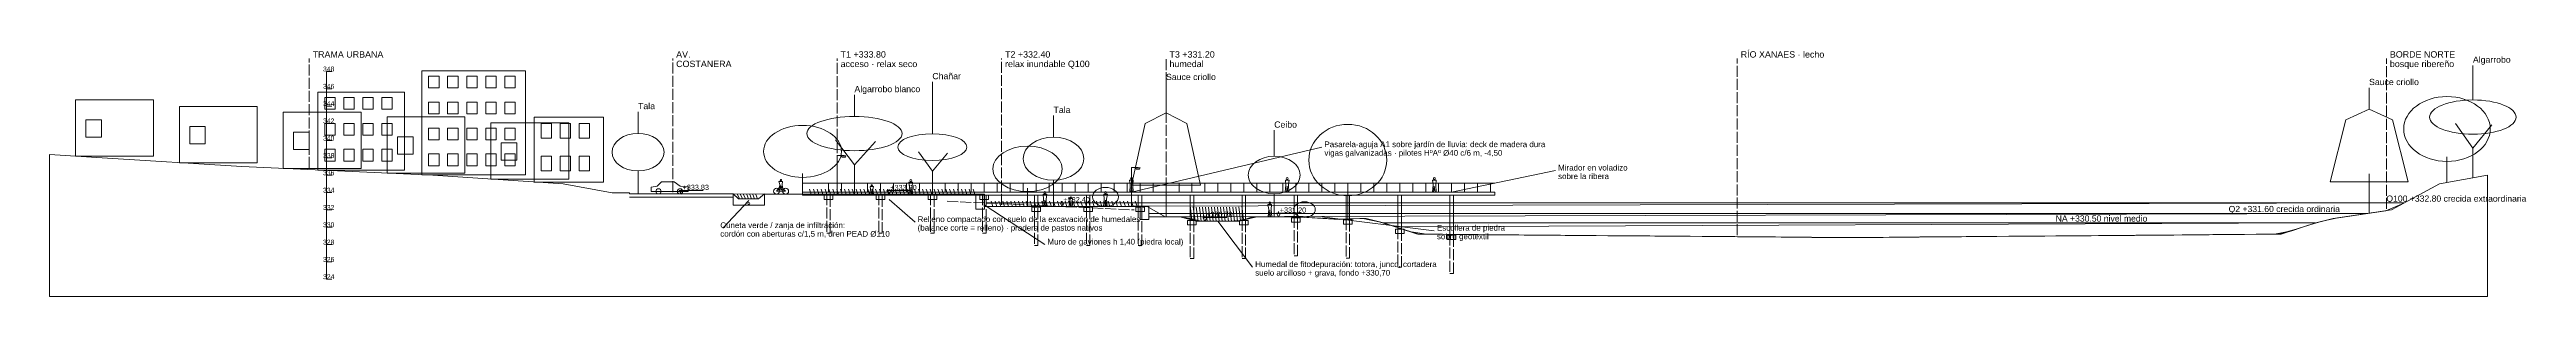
# Model space of a CAD drawing. Header units: metres. Extents: x -1097 to 1588, y -673 to 884.
# Drawn here: x 480 to 766.2, y -463 to -434.5 of the extents above; entities that cross this region are included whole.
import ezdxf

# ---------------------------------------------------------------- set-up
doc = ezdxf.new("R2010")
doc.units = ezdxf.units.M
doc.linetypes.add('DASHED', pattern=[1.524, 1.27, -0.254])
for name, color, linetype, lineweight, plot in [('CORTE-AGUA', 5, 'Continuous', 0, False), ('CORTE-ESTRUCTURA', 30, 'Continuous', 0, False), ('CORTE-TERRENO', 7, 'Continuous', 0, False), ('CORTE-TERRENO_EXIST', 9, 'Continuous', 0, False), ('CORTE-TEXTO', 7, 'Continuous', 0, False), ('CORTE-VEGETACION', 3, 'Continuous', 0, False), ('COTAS', 7, 'Continuous', 0, False), ('SUDS-CUNETA_VERDE', 3, 'Continuous', 0, False), ('SUDS-PASARELA', 30, 'Continuous', 0, False), ('TERRAZAS-GAVIONES', 8, 'Continuous', 0, False), ('VISTA-EDIFICIOS', 8, 'Continuous', 0, False), ('VISTA-FIGURAS', 8, 'Continuous', 0, False), ('VISTA-FONDO', 9, 'Continuous', 0, False)]:
    doc.layers.add(name, color=color, linetype=linetype, lineweight=lineweight, plot=plot)
doc.styles.add('ARIAL', font='arial.ttf')

msp = doc.modelspace()

# ---------------------------------------------------------------- linework, layer by layer
at = {"layer": 'CORTE-AGUA'}
for points in [[(588.17, -452.2), (752, -452.24), (749.93, -453.1), (747.85, -453.41), (745.78, -453.71), (743.71, -454.04), (741.63, -454.57), (739.56, -455.24), (737.49, -455.8), (735.41, -455.82), (733.34, -455.84), (731.26, -455.85), (729.19, -455.87), (727.12, -455.89), (725.04, -455.9), (722.97, -455.92), (720.89, -455.94), (718.82, -455.95), (716.75, -455.97), (714.67, -455.99), (712.6, -456), (710.53, -456.02), (708.45, -456.04), (706.38, -456.05), (704.3, -456.07), (702.23, -456.09), (700.16, -456.1), (698.08, -456.12), (696.01, -456.14), (693.93, -456.15), (691.86, -456.17), (689.79, -456.19), (687.71, -456.2), (685.64, -456.18), (683.56, -456.16), (681.49, -456.15), (679.42, -456.13), (677.34, -456.11), (675.27, -456.1), (673.2, -456.08), (671.12, -456.06), (669.05, -456.05), (666.97, -456.03), (664.9, -456.01), (662.83, -456), (660.75, -455.98), (658.68, -455.97), (656.6, -455.95), (654.53, -455.93), (652.46, -455.92), (650.38, -455.9), (648.31, -455.88), (646.24, -455.87), (644.16, -455.85), (642.09, -455.83), (640.01, -455.82), (637.94, -455.75), (635.87, -455.07), (633.79, -454.42), (631.72, -454), (629.64, -454.07), (627.57, -454.01), (625.5, -453.89), (623.42, -453.8), (621.35, -453.8), (619.27, -453.8), (617.2, -454.3), (615.13, -454.3), (613.05, -454.3), (610.98, -453.8), (608.91, -453.8), (606.83, -452.6), (604.76, -452.6), (602.68, -452.6), (600.61, -452.6), (598.54, -452.6), (596.46, -452.6), (594.39, -452.6), (592.31, -452.6), (590.24, -452.6), (752, -452.2), (588.17, -452.2)], [(607.02, -453.4), (747.77, -453.42), (745.99, -453.68), (744.21, -453.95), (742.43, -454.35), (740.65, -454.89), (738.87, -455.47), (737.08, -455.81), (735.3, -455.82), (733.52, -455.83), (731.74, -455.85), (729.96, -455.86), (728.18, -455.88), (726.39, -455.89), (724.61, -455.91), (722.83, -455.92), (721.05, -455.93), (719.27, -455.95), (717.49, -455.96), (715.7, -455.98), (713.92, -455.99), (712.14, -456.01), (710.36, -456.02), (708.58, -456.03), (706.79, -456.05), (705.01, -456.06), (703.23, -456.08), (701.45, -456.09), (699.67, -456.11), (697.89, -456.12), (696.1, -456.13), (694.32, -456.15), (692.54, -456.16), (690.76, -456.18), (688.98, -456.19), (687.2, -456.19), (685.41, -456.18), (683.63, -456.17), (681.85, -456.15), (680.07, -456.14), (678.29, -456.12), (676.5, -456.11), (674.72, -456.09), (672.94, -456.08), (671.16, -456.07), (669.38, -456.05), (667.6, -456.04), (665.81, -456.02), (664.03, -456.01), (662.25, -455.99), (660.47, -455.98), (658.69, -455.97), (656.91, -455.95), (655.12, -455.94), (653.34, -455.92), (651.56, -455.91), (649.78, -455.89), (648, -455.88), (646.22, -455.87), (644.43, -455.85), (642.65, -455.84), (640.87, -455.82), (639.09, -455.81), (637.31, -455.54), (635.52, -454.96), (633.74, -454.41), (631.96, -454), (630.18, -454.05), (628.4, -454.06), (626.62, -453.96), (624.83, -453.85), (623.05, -453.8), (621.27, -453.8), (619.49, -453.8), (617.71, -454.23), (615.93, -454.3), (614.14, -454.3), (612.36, -454.25), (610.58, -453.8), (608.8, -453.8), (747.77, -453.4), (607.02, -453.4)], [(634.15, -454.5), (741.79, -454.52), (740.42, -454.96), (739.06, -455.41), (737.7, -455.8), (736.33, -455.81), (734.97, -455.82), (733.61, -455.83), (732.25, -455.84), (730.88, -455.86), (729.52, -455.87), (728.16, -455.88), (726.8, -455.89), (725.43, -455.9), (724.07, -455.91), (722.71, -455.92), (721.35, -455.93), (719.98, -455.94), (718.62, -455.95), (717.26, -455.97), (715.9, -455.98), (714.53, -455.99), (713.17, -456), (711.81, -456.01), (710.45, -456.02), (709.08, -456.03), (707.72, -456.04), (706.36, -456.05), (705, -456.06), (703.63, -456.07), (702.27, -456.09), (700.91, -456.1), (699.55, -456.11), (698.18, -456.12), (696.82, -456.13), (695.46, -456.14), (694.1, -456.15), (692.73, -456.16), (691.37, -456.17), (690.01, -456.18), (688.65, -456.19), (687.28, -456.19), (685.92, -456.18), (684.56, -456.17), (683.2, -456.16), (681.83, -456.15), (680.47, -456.14), (679.11, -456.13), (677.75, -456.12), (676.38, -456.11), (675.02, -456.1), (673.66, -456.09), (672.3, -456.07), (670.93, -456.06), (669.57, -456.05), (668.21, -456.04), (666.85, -456.03), (665.48, -456.02), (664.12, -456.01), (662.76, -456), (661.4, -455.99), (660.03, -455.98), (658.67, -455.97), (657.31, -455.95), (655.95, -455.94), (654.58, -455.93), (653.22, -455.92), (651.86, -455.91), (650.5, -455.9), (649.13, -455.89), (647.77, -455.88), (646.41, -455.87), (645.05, -455.86), (643.68, -455.84), (642.32, -455.83), (640.96, -455.82), (639.6, -455.81), (638.23, -455.8), (636.87, -455.4), (635.51, -454.96), (741.79, -454.5), (634.15, -454.5)]]:
    msp.add_lwpolyline(points, close=True, dxfattribs=at)
at = {"layer": 'CORTE-AGUA', "linetype": 'DASHED'}
for points in [[(588.17, -452.2), (752, -452.2)], [(607.02, -453.4), (747.77, -453.4)]]:
    msp.add_lwpolyline(points, dxfattribs=at)
at = {"layer": 'CORTE-AGUA'}
msp.add_lwpolyline([(634.15, -454.5), (741.79, -454.5)], dxfattribs=at)
at = {"layer": 'CORTE-ESTRUCTURA'}
for points in [[(483, -446.8), (483, -440.3), (492, -440.3), (492, -446.8)], [(484.2, -444.6), (486, -444.6), (486, -442.6), (484.2, -442.6)], [(495, -447.55), (495, -441.05), (504, -441.05), (504, -447.55)], [(496.2, -445.35), (498, -445.35), (498, -443.35), (496.2, -443.35)], [(507, -448.22), (507, -441.72), (516, -441.72), (516, -448.22)], [(519, -448.76), (519, -442.26), (528, -442.26), (528, -448.76)], [(531, -449.45), (531, -442.95), (540, -442.95), (540, -449.45)], [(508.2, -446.02), (510, -446.02), (510, -444.02), (508.2, -444.02)], [(520.2, -446.56), (522, -446.56), (522, -444.56), (520.2, -444.56)], [(532.2, -447.25), (534, -447.25), (534, -445.25), (532.2, -445.25)], [(569.5, -451.3), (570.5, -451.3), (570.5, -451.8), (569.5, -451.8)], [(575.5, -451.3), (576.5, -451.3), (576.5, -451.8), (575.5, -451.8)], [(581.5, -451.3), (582.5, -451.3), (582.5, -451.8), (581.5, -451.8)], [(587.5, -451.3), (588.5, -451.3), (588.5, -451.8), (587.5, -451.8)], [(593.8, -451.3), (594.2, -451.3), (594.2, -452.6), (593.8, -452.6)], [(599.8, -451.3), (600.2, -451.3), (600.2, -452.6), (599.8, -452.6)], [(605.8, -451.3), (606.2, -451.3), (606.2, -452.6), (605.8, -452.6)], [(611.8, -451.3), (612.2, -451.3), (612.2, -454.13), (611.8, -454.13)], [(617.8, -451.3), (618.2, -451.3), (618.2, -454.13), (617.8, -454.13)], [(623.8, -451.3), (624.2, -451.3), (624.2, -453.8), (623.8, -453.8)], [(629.8, -451.3), (630.2, -451.3), (630.2, -454.06), (629.8, -454.06)], [(635.8, -451.3), (636.2, -451.3), (636.2, -455.12), (635.8, -455.12)], [(641.8, -451.3), (642.2, -451.3), (642.2, -455.83), (641.8, -455.83)], [(593.5, -452.7), (594.5, -452.7), (594.5, -453.2), (593.5, -453.2)], [(599.5, -452.7), (600.5, -452.7), (600.5, -453.2), (599.5, -453.2)], [(605.5, -452.7), (606.5, -452.7), (606.5, -453.2), (605.5, -453.2)], [(611.5, -454.23), (612.5, -454.23), (612.5, -454.73), (611.5, -454.73)], [(617.5, -454.23), (618.5, -454.23), (618.5, -454.73), (617.5, -454.73)], [(623.5, -453.9), (624.5, -453.9), (624.5, -454.4), (623.5, -454.4)], [(629.5, -454.16), (630.5, -454.16), (630.5, -454.66), (629.5, -454.66)], [(635.5, -455.22), (636.5, -455.22), (636.5, -455.72), (635.5, -455.72)], [(641.5, -455.93), (642.5, -455.93), (642.5, -456.43), (641.5, -456.43)]]:
    msp.add_lwpolyline(points, close=True, dxfattribs=at)
msp.add_lwpolyline([(547, -451.51), (559, -451.51)], dxfattribs=at)
at = {"layer": 'CORTE-ESTRUCTURA', "linetype": 'DASHED'}
for points in [[(569.8, -451.2), (569.8, -455.7), (570.2, -455.7), (570.2, -451.2)], [(575.8, -451.2), (575.8, -455.7), (576.2, -455.7), (576.2, -451.2)], [(581.8, -451.2), (581.8, -455.7), (582.2, -455.7), (582.2, -451.2)], [(587.8, -451.2), (587.8, -455.7), (588.2, -455.7), (588.2, -451.2)], [(593.8, -452.6), (593.8, -457.1), (594.2, -457.1), (594.2, -452.6)], [(599.8, -452.6), (599.8, -457.1), (600.2, -457.1), (600.2, -452.6)], [(605.8, -452.6), (605.8, -457.1), (606.2, -457.1), (606.2, -452.6)], [(611.8, -454.13), (611.8, -458.63), (612.2, -458.63), (612.2, -454.13)], [(617.8, -454.13), (617.8, -458.63), (618.2, -458.63), (618.2, -454.13)], [(623.8, -453.8), (623.8, -458.3), (624.2, -458.3), (624.2, -453.8)], [(629.8, -454.06), (629.8, -458.56), (630.2, -458.56), (630.2, -454.06)], [(635.8, -455.12), (635.8, -459.62), (636.2, -459.62), (636.2, -455.12)], [(641.8, -455.83), (641.8, -460.33), (642.2, -460.33), (642.2, -455.83)]]:
    msp.add_lwpolyline(points, dxfattribs=at)
at = {"layer": 'CORTE-TERRENO'}
msp.add_lwpolyline([(480, -446.6), (486.09, -447), (502.21, -448), (524.28, -449), (539.34, -450), (545, -451.01), (547, -451.01), (547, -451.16), (559, -451.16), (562.6, -451.17), (567, -451.2), (588, -451.2), (588, -452.6), (607, -452.6), (607, -453.8), (611, -453.8), (612.5, -454.3), (617.5, -454.3), (619, -453.8), (624, -453.8), (629, -454.1), (631.39, -454), (632.11, -454), (634.11, -454.5), (638.11, -455.8), (687.98, -456.2), (737.85, -455.8), (741.85, -454.5), (743.85, -454), (750.59, -453), (756.14, -450), (761.69, -449), (761.69, -463), (480, -463)], close=True, dxfattribs=at)
msp.add_lwpolyline([(480, -446.6), (486.09, -447), (502.21, -448), (524.28, -449), (539.34, -450), (545, -451.01), (547, -451.01), (547, -451.16), (559, -451.16), (562.6, -451.17), (567, -451.2), (588, -451.2), (588, -452.6), (607, -452.6), (607, -453.8), (611, -453.8), (612.5, -454.3), (617.5, -454.3), (619, -453.8), (624, -453.8), (629, -454.1), (631.39, -454), (632.11, -454), (634.11, -454.5), (638.11, -455.8), (687.98, -456.2), (737.85, -455.8), (741.85, -454.5), (743.85, -454), (750.59, -453), (756.14, -450), (761.69, -449)], dxfattribs=at)
at = {"layer": 'CORTE-TERRENO_EXIST', "linetype": 'DASHED'}
msp.add_lwpolyline([(583.71, -452), (605.32, -453)], dxfattribs=at)
at = {"layer": 'CORTE-TEXTO', "linetype": 'DASHED'}
for points in [[(510, -448.15), (510, -435.5)], [(552, -450.96), (552, -435.5)], [(571, -451), (571, -435.5)], [(590, -452.4), (590, -435.5)], [(609, -453.6), (609, -435.5)], [(675, -455.9), (675, -435.5)], [(750, -452.89), (750, -435.5)]]:
    msp.add_lwpolyline(points, dxfattribs=at)
at = {"layer": 'CORTE-TEXTO'}
for points in [[(512, -437), (512.6, -437)], [(512, -461), (512, -437)], [(512, -439), (512.6, -439)], [(512, -441), (512.6, -441)], [(512, -443), (512.6, -443)], [(512, -445), (512.6, -445)], [(605, -450.95), (627, -445.75)], [(512, -447), (512.6, -447)], [(512, -449), (512.6, -449)], [(642, -450.95), (654, -448.45)], [(512, -451), (512.6, -451)], [(560.8, -451.9), (557.8, -455.1)], [(577, -451.8), (580, -454.4)], [(512, -453), (512.6, -453)], [(512, -455), (512.6, -455)], [(588, -452.4), (595, -457)], [(615, -454.3), (619, -459.6)], [(627, -453.8), (640, -455.4)], [(512, -457), (512.6, -457)], [(512, -459), (512.6, -459)], [(512, -461), (512.6, -461)]]:
    msp.add_lwpolyline(points, dxfattribs=at)
at = {"layer": 'CORTE-VEGETACION'}
for p, q in [((559.7, -451.71), (559.5, -451.21)), ((560.05, -451.71), (559.85, -451.21)), ((560.4, -451.71), (560.2, -451.21)), ((560.75, -451.71), (560.55, -451.21)), ((561.1, -451.71), (560.9, -451.21)), ((561.45, -451.71), (561.25, -451.21)), ((561.8, -451.71), (561.6, -451.21)), ((568, -451.2), (567.8, -450.6)), ((568.45, -451.2), (568.25, -450.6)), ((568.9, -451.2), (568.7, -450.6)), ((569.35, -451.2), (569.15, -450.6)), ((569.8, -451.2), (569.6, -450.6)), ((570.25, -451.2), (570.05, -450.6)), ((570.7, -451.2), (570.5, -450.6)), ((571.15, -451.2), (570.95, -450.6)), ((571.6, -451.2), (571.4, -450.6)), ((572.05, -451.2), (571.85, -450.6)), ((572.5, -451.2), (572.3, -450.6)), ((572.95, -451.2), (572.75, -450.6)), ((573.4, -451.2), (573.2, -450.6)), ((573.85, -451.2), (573.65, -450.6)), ((574.3, -451.2), (574.1, -450.6)), ((574.75, -451.2), (574.55, -450.6)), ((575.2, -451.2), (575, -450.6)), ((575.65, -451.2), (575.45, -450.6)), ((576.1, -451.2), (575.9, -450.6)), ((576.55, -451.2), (576.35, -450.6)), ((577, -451.2), (576.8, -450.6)), ((577.45, -451.2), (577.25, -450.6)), ((577.9, -451.2), (577.7, -450.6)), ((578.35, -451.2), (578.15, -450.6)), ((578.8, -451.2), (578.6, -450.6)), ((579.25, -451.2), (579.05, -450.6)), ((579.7, -451.2), (579.5, -450.6)), ((580.15, -451.2), (579.95, -450.6)), ((580.6, -451.2), (580.4, -450.6)), ((581.05, -451.2), (580.85, -450.6)), ((581.5, -451.2), (581.3, -450.6)), ((581.95, -451.2), (581.75, -450.6)), ((582.4, -451.2), (582.2, -450.6)), ((582.85, -451.2), (582.65, -450.6)), ((583.3, -451.2), (583.1, -450.6)), ((583.75, -451.2), (583.55, -450.6)), ((584.2, -451.2), (584, -450.6)), ((584.65, -451.2), (584.45, -450.6)), ((585.1, -451.2), (584.9, -450.6)), ((585.55, -451.2), (585.35, -450.6)), ((586, -451.2), (585.8, -450.6)), ((586.45, -451.2), (586.25, -450.6)), ((586.9, -451.2), (586.7, -450.6)), ((589, -452.6), (588.8, -452)), ((589.45, -452.6), (589.25, -452)), ((589.9, -452.6), (589.7, -452)), ((590.35, -452.6), (590.15, -452)), ((590.8, -452.6), (590.6, -452)), ((591.25, -452.6), (591.05, -452)), ((591.7, -452.6), (591.5, -452)), ((592.15, -452.6), (591.95, -452)), ((592.6, -452.6), (592.4, -452)), ((593.05, -452.6), (592.85, -452)), ((593.5, -452.6), (593.3, -452)), ((593.95, -452.6), (593.75, -452)), ((594.4, -452.6), (594.2, -452)), ((594.85, -452.6), (594.65, -452)), ((595.3, -452.6), (595.1, -452)), ((595.75, -452.6), (595.55, -452)), ((596.2, -452.6), (596, -452)), ((596.65, -452.6), (596.45, -452)), ((597.1, -452.6), (596.9, -452)), ((597.55, -452.6), (597.35, -452)), ((598, -452.6), (597.8, -452)), ((598.45, -452.6), (598.25, -452)), ((598.9, -452.6), (598.7, -452)), ((599.35, -452.6), (599.15, -452)), ((599.8, -452.6), (599.6, -452)), ((600.25, -452.6), (600.05, -452)), ((600.7, -452.6), (600.5, -452)), ((601.15, -452.6), (600.95, -452)), ((601.6, -452.6), (601.4, -452)), ((602.05, -452.6), (601.85, -452)), ((602.5, -452.6), (602.3, -452)), ((602.95, -452.6), (602.75, -452)), ((603.4, -452.6), (603.2, -452)), ((603.85, -452.6), (603.65, -452)), ((604.3, -452.6), (604.1, -452)), ((604.75, -452.6), (604.55, -452)), ((605.2, -452.6), (605, -452)), ((605.65, -452.6), (605.45, -452)), ((612, -454.13), (611.8, -452.51)), ((612.35, -454.25), (612.15, -452.63)), ((612.7, -454.3), (612.5, -452.68)), ((613.05, -454.3), (612.85, -452.68)), ((613.4, -454.3), (613.2, -452.68)), ((613.75, -454.3), (613.55, -452.68)), ((614.1, -454.3), (613.9, -452.68)), ((614.45, -454.3), (614.25, -452.68)), ((614.8, -454.3), (614.6, -452.68)), ((615.15, -454.3), (614.95, -452.68)), ((615.5, -454.3), (615.3, -452.68)), ((615.85, -454.3), (615.65, -452.68)), ((616.2, -454.3), (616, -452.68)), ((616.55, -454.3), (616.35, -452.68)), ((616.9, -454.3), (616.7, -452.68)), ((617.25, -454.3), (617.05, -452.68)), ((617.6, -454.27), (617.4, -452.65)), ((617.95, -454.15), (617.75, -452.53))]:
    msp.add_line(p, q, dxfattribs=at)
for points in [[(760, -440.3), (760, -436.3)], [(573, -442.2), (573, -439.7)], [(582, -444.2), (582, -438.2)], [(609, -441.8), (609, -438.3)], [(748, -441.38), (748, -438.88)], [(548, -444.16), (548, -441.66)], [(596, -444.6), (596, -442.1)], [(760, -445.88), (758, -443)], [(760, -445.88), (762.2, -443.18)], [(573, -447.78), (570.8, -444.9)], [(573, -447.78), (575.42, -445.08)], [(582, -448.54), (580.4, -446.3)], [(582, -448.54), (583.76, -446.44)], [(621.5, -446.8), (621.5, -443.8)], [(760, -449.3), (760, -445.88)], [(548, -451.16), (548, -448.5)], [(573, -451.2), (573, -447.78)], [(582, -451.2), (582, -448.54)], [(609, -453.8), (609, -449.24)], [(748, -453.38), (748, -448.82)], [(596, -452.6), (596, -449.56)], [(621.5, -453.8), (621.5, -451.14)]]:
    msp.add_lwpolyline(points, dxfattribs=at)
for points in [[(605, -450.15), (606.6, -443), (609, -441.8), (611.4, -443), (613, -450.15)], [(743.5, -449.74), (745.3, -442.58), (748, -441.38), (750.7, -442.58), (752.5, -449.74)]]:
    msp.add_lwpolyline(points, close=True, dxfattribs=at)
for centre, major_axis, ratio in [((760, -442.28), (5, 0), 0.396), ((573, -444.18), (5.5, 0), 0.36), ((548, -446.33), (3, 0), 0.723333), ((582, -445.74), (4, 0), 0.385), ((596, -447.08), (3.5, 0), 0.708571), ((621.5, -448.97), (3, 0), 0.723333), ((602, -451.5), (1.5, 0), 0.733333), ((625, -452.96), (1.25, 0), 0.72)]:
    msp.add_ellipse(centre, major_axis=major_axis, ratio=ratio, dxfattribs=at)
at = {"layer": 'COTAS'}
for points in [[(552.76, -450.74), (553.24, -450.74), (553, -451.17)], [(576.76, -450.77), (577.24, -450.77), (577, -451.2)], [(596.76, -452.17), (597.24, -452.17), (597, -452.6)], [(613.26, -453.87), (613.74, -453.87), (613.5, -454.3)], [(621.76, -453.37), (622.24, -453.37), (622, -453.8)]]:
    msp.add_lwpolyline(points, close=True, dxfattribs=at)
for points in [[(553, -450.74), (553, -450.56)], [(553, -450.74), (555.52, -450.74)], [(577, -450.77), (577, -450.59)], [(577, -450.77), (579.52, -450.77)], [(597, -452.17), (597, -451.99)], [(597, -452.17), (599.52, -452.17)], [(613.5, -453.87), (613.5, -453.69)], [(613.5, -453.87), (616.02, -453.87)], [(622, -453.37), (622, -453.19)], [(622, -453.37), (624.52, -453.37)]]:
    msp.add_lwpolyline(points, dxfattribs=at)
at = {"layer": 'SUDS-CUNETA_VERDE'}
msp.add_lwpolyline([(559, -451.16), (559.6, -451.71), (561.9, -451.71), (562.6, -451.16), (562.6, -452.46), (559, -452.46)], close=True, dxfattribs=at)
msp.add_lwpolyline([(559, -451.16), (559.6, -451.71), (561.9, -451.71), (562.6, -451.16)], dxfattribs=at)
msp.add_circle((560.8, -452.26), 0.12, dxfattribs=at)
at = {"layer": 'SUDS-PASARELA'}
for points in [[(567, -449.9), (647, -449.9)], [(570, -450.95), (570, -449.9)], [(571.5, -450.95), (571.5, -449.9)], [(573, -450.95), (573, -449.9)], [(574.5, -450.95), (574.5, -449.9)], [(576, -450.95), (576, -449.9)], [(577.5, -450.95), (577.5, -449.9)], [(579, -450.95), (579, -449.9)], [(580.5, -450.95), (580.5, -449.9)], [(582, -450.95), (582, -449.9)], [(583.5, -450.95), (583.5, -449.9)], [(585, -450.95), (585, -449.9)], [(586.5, -450.95), (586.5, -449.9)], [(588, -450.95), (588, -449.9)], [(589.5, -450.95), (589.5, -449.9)], [(591, -450.95), (591, -449.9)], [(592.5, -450.95), (592.5, -449.9)], [(594, -450.95), (594, -449.9)], [(595.5, -450.95), (595.5, -449.9)], [(597, -450.95), (597, -449.9)], [(598.5, -450.95), (598.5, -449.9)], [(600, -450.95), (600, -449.9)], [(601.5, -450.95), (601.5, -449.9)], [(603, -450.95), (603, -449.9)], [(604.5, -450.95), (604.5, -449.9)], [(606, -450.95), (606, -449.9)], [(607.5, -450.95), (607.5, -449.9)], [(609, -450.95), (609, -449.9)], [(610.5, -450.95), (610.5, -449.9)], [(612, -450.95), (612, -449.9)], [(613.5, -450.95), (613.5, -449.9)], [(615, -450.95), (615, -449.9)], [(616.5, -450.95), (616.5, -449.9)], [(618, -450.95), (618, -449.9)], [(619.5, -450.95), (619.5, -449.9)], [(621, -450.95), (621, -449.9)], [(622.5, -450.95), (622.5, -449.9)], [(624, -450.95), (624, -449.9)], [(625.5, -450.95), (625.5, -449.9)], [(627, -450.95), (627, -449.9)], [(628.5, -450.95), (628.5, -449.9)], [(630, -450.95), (630, -449.9)], [(631.5, -450.95), (631.5, -449.9)], [(633, -450.95), (633, -449.9)], [(634.5, -450.95), (634.5, -449.9)], [(636, -450.95), (636, -449.9)], [(637.5, -450.95), (637.5, -449.9)], [(639, -450.95), (639, -449.9)], [(640.5, -450.95), (640.5, -449.9)], [(642, -450.95), (642, -449.9)], [(643.5, -450.95), (643.5, -449.9)], [(645, -450.95), (645, -449.9)], [(646.5, -450.95), (646.5, -449.9)]]:
    msp.add_lwpolyline(points, dxfattribs=at)
msp.add_lwpolyline([(567, -450.95), (647, -450.95), (647, -451.3), (567, -451.3)], close=True, dxfattribs=at)
at = {"layer": 'TERRAZAS-GAVIONES'}
for points in [[(587.01, -452.9), (588.01, -452.9), (588.01, -451.2), (587.01, -451.2)], [(606.01, -454.1), (607.01, -454.1), (607.01, -452.6), (606.01, -452.6)]]:
    msp.add_lwpolyline(points, close=True, dxfattribs=at)
for points in [[(587.01, -452.9), (588.01, -452.9), (588.01, -451.2), (587.01, -451.2), (587.01, -452.9)], [(606.01, -454.1), (607.01, -454.1), (607.01, -452.6), (606.01, -452.6), (606.01, -454.1)]]:
    msp.add_lwpolyline(points, dxfattribs=at)
at = {"layer": 'VISTA-EDIFICIOS'}
for points in [[(523, -448.94), (535, -448.94), (535, -436.94), (523, -436.94)], [(523.8, -438.89), (525, -438.89), (525, -437.54), (523.8, -437.54)], [(526, -438.89), (527.2, -438.89), (527.2, -437.54), (526, -437.54)], [(528.2, -438.89), (529.4, -438.89), (529.4, -437.54), (528.2, -437.54)], [(530.4, -438.89), (531.6, -438.89), (531.6, -437.54), (530.4, -437.54)], [(532.6, -438.89), (533.8, -438.89), (533.8, -437.54), (532.6, -437.54)], [(511, -448.4), (521, -448.4), (521, -439.4), (511, -439.4)], [(511.8, -441.35), (513, -441.35), (513, -440), (511.8, -440)], [(514, -441.35), (515.2, -441.35), (515.2, -440), (514, -440)], [(516.2, -441.35), (517.4, -441.35), (517.4, -440), (516.2, -440)], [(518.4, -441.35), (519.6, -441.35), (519.6, -440), (518.4, -440)], [(523.8, -441.89), (525, -441.89), (525, -440.54), (523.8, -440.54)], [(526, -441.89), (527.2, -441.89), (527.2, -440.54), (526, -440.54)], [(528.2, -441.89), (529.4, -441.89), (529.4, -440.54), (528.2, -440.54)], [(530.4, -441.89), (531.6, -441.89), (531.6, -440.54), (530.4, -440.54)], [(532.6, -441.89), (533.8, -441.89), (533.8, -440.54), (532.6, -440.54)], [(511.8, -444.35), (513, -444.35), (513, -443), (511.8, -443)], [(514, -444.35), (515.2, -444.35), (515.2, -443), (514, -443)], [(516.2, -444.35), (517.4, -444.35), (517.4, -443), (516.2, -443)], [(518.4, -444.35), (519.6, -444.35), (519.6, -443), (518.4, -443)], [(523.8, -444.89), (525, -444.89), (525, -443.54), (523.8, -443.54)], [(526, -444.89), (527.2, -444.89), (527.2, -443.54), (526, -443.54)], [(528.2, -444.89), (529.4, -444.89), (529.4, -443.54), (528.2, -443.54)], [(530.4, -444.89), (531.6, -444.89), (531.6, -443.54), (530.4, -443.54)], [(532.6, -444.89), (533.8, -444.89), (533.8, -443.54), (532.6, -443.54)], [(536, -449.78), (544, -449.78), (544, -442.28), (536, -442.28)], [(536.8, -444.72), (538, -444.72), (538, -443.03), (536.8, -443.03)], [(539, -444.72), (540.2, -444.72), (540.2, -443.03), (539, -443.03)], [(541.2, -444.72), (542.4, -444.72), (542.4, -443.03), (541.2, -443.03)], [(511.8, -447.35), (513, -447.35), (513, -446), (511.8, -446)], [(514, -447.35), (515.2, -447.35), (515.2, -446), (514, -446)], [(516.2, -447.35), (517.4, -447.35), (517.4, -446), (516.2, -446)], [(518.4, -447.35), (519.6, -447.35), (519.6, -446), (518.4, -446)], [(523.8, -447.89), (525, -447.89), (525, -446.54), (523.8, -446.54)], [(526, -447.89), (527.2, -447.89), (527.2, -446.54), (526, -446.54)], [(528.2, -447.89), (529.4, -447.89), (529.4, -446.54), (528.2, -446.54)], [(530.4, -447.89), (531.6, -447.89), (531.6, -446.54), (530.4, -446.54)], [(532.6, -447.89), (533.8, -447.89), (533.8, -446.54), (532.6, -446.54)], [(536.8, -448.47), (538, -448.47), (538, -446.78), (536.8, -446.78)], [(539, -448.47), (540.2, -448.47), (540.2, -446.78), (539, -446.78)], [(541.2, -448.47), (542.4, -448.47), (542.4, -446.78), (541.2, -446.78)]]:
    msp.add_lwpolyline(points, close=True, dxfattribs=at)
at = {"layer": 'VISTA-FIGURAS'}
for points in [[(571, -451.2), (571, -446.7), (571.8, -446.7)], [(605, -452.6), (605, -448.1), (605.8, -448.1)], [(564, -450.84), (564.45, -450.23), (565.05, -450.84), (564.5, -450.84), (564, -450.84)]]:
    msp.add_lwpolyline(points, dxfattribs=at)
for points in [[(571.5, -446.75), (572, -446.75), (571.95, -446.9), (571.55, -446.9)], [(605.5, -448.15), (606, -448.15), (605.95, -448.3), (605.55, -448.3)], [(549.5, -450.86), (553.8, -450.86), (553.8, -450.31), (552.85, -450.26), (552.17, -449.76), (550.7, -449.76), (550.19, -450.26), (549.5, -450.36)], [(564.28, -449.7), (564.7, -449.7), (564.66, -450.08), (564.72, -450.68), (564.58, -450.68), (564.5, -450.18), (564.42, -450.68), (564.3, -450.68), (564.36, -450.08)], [(575.22, -450.3), (574.8, -450.3), (574.84, -450.65), (574.78, -451.2), (574.92, -451.2), (575, -450.74), (575.08, -451.2), (575.2, -451.2), (575.14, -450.65)], [(579.28, -449.79), (579.7, -449.79), (579.66, -450.34), (579.72, -451.2), (579.58, -451.2), (579.5, -450.48), (579.42, -451.2), (579.3, -451.2), (579.36, -450.34)], [(595.22, -451.19), (594.8, -451.19), (594.84, -451.74), (594.78, -452.6), (594.92, -452.6), (595, -451.88), (595.08, -452.6), (595.2, -452.6), (595.14, -451.74)], [(597.78, -451.7), (598.2, -451.7), (598.16, -452.05), (598.22, -452.6), (598.08, -452.6), (598, -452.14), (597.92, -452.6), (597.8, -452.6), (597.86, -452.05)], [(602.22, -451.19), (601.8, -451.19), (601.84, -451.74), (601.78, -452.6), (601.92, -452.6), (602, -451.88), (602.08, -452.6), (602.2, -452.6), (602.14, -451.74)], [(604.78, -449.56), (605.2, -449.56), (605.16, -450.1), (605.22, -450.95), (605.08, -450.95), (605, -450.24), (604.92, -450.95), (604.8, -450.95), (604.86, -450.1)], [(623.22, -449.56), (622.8, -449.56), (622.84, -450.1), (622.78, -450.95), (622.92, -450.95), (623, -450.24), (623.08, -450.95), (623.2, -450.95), (623.14, -450.1)], [(639.78, -449.56), (640.2, -449.56), (640.16, -450.1), (640.22, -450.95), (640.08, -450.95), (640, -450.24), (639.92, -450.95), (639.8, -450.95), (639.86, -450.1)], [(620.78, -452.39), (621.2, -452.39), (621.16, -452.94), (621.22, -453.8), (621.08, -453.8), (621, -453.08), (620.92, -453.8), (620.8, -453.8), (620.86, -452.94)]]:
    msp.add_lwpolyline(points, close=True, dxfattribs=at)
for centre, radius in [((605, -449.36), 0.111), ((623, -449.36), 0.111), ((640, -449.36), 0.111), ((550.36, -450.86), 0.3), ((552.85, -450.86), 0.3), ((564, -450.84), 0.34), ((564.5, -449.56), 0.078), ((565.05, -450.84), 0.34), ((575, -450.17), 0.0715), ((579.5, -449.59), 0.112), ((595, -450.99), 0.112), ((598, -451.57), 0.0715), ((602, -450.99), 0.112), ((621, -452.19), 0.112)]:
    msp.add_circle(centre, radius, dxfattribs=at)
at = {"layer": 'VISTA-FONDO'}
for points in [[(567, -451.2), (567, -448.8)], [(757, -449.85), (757, -446.85)], [(593, -452.6), (593, -450.5)], [(630, -454.06), (630, -450.76)]]:
    msp.add_lwpolyline(points, dxfattribs=at)
for centre, major_axis, ratio in [((757, -443.65), (5, 0), 0.75), ((567, -446.24), (4.5, 0), 0.666667), ((630, -447.24), (4.5, 0), 0.916667), ((593, -448.26), (4, 0), 0.65625)]:
    msp.add_ellipse(centre, major_axis=major_axis, ratio=ratio, dxfattribs=at)

# ---------------------------------------------------------------- texts
at = {"layer": 'CORTE-AGUA', "style": 'ARIAL'}
for s, p in [('Q100 +332.80 crecida extraordinaria', (750, -452.05)), ('NA +330.50 nivel medio', (711.79, -454.35)), ('Q2 +331.60 crecida ordinaria', (731.77, -453.25))]:
    msp.add_text(s, height=0.7125, dxfattribs=at).set_placement(p)
at = {"layer": 'CORTE-TEXTO', "style": 'ARIAL'}
for s, height, p in [('TRAMA URBANA', 0.7362, (510.4, -435.4)), ('AV.', 0.736, (552.4, -435.4)), ('T1 +333.80', 0.736, (571.4, -435.4)), ('T2 +332.40', 0.736, (590.4, -435.4)), ('T3 +331.20', 0.736, (609.4, -435.4)), ('RÍO XANAES · lecho', 0.7362, (675.4, -435.4)), ('BORDE NORTE', 0.7362, (750.4, -435.4)), ('348', 0.562, (511.6, -437)), ('COSTANERA', 0.736, (552.4, -436.5)), ('acceso · relax seco', 0.7362, (571.4, -436.5)), ('Chañar', 0.72, (582, -437.9)), ('relax inundable Q100', 0.7362, (590.4, -436.5)), ('Sauce criollo', 0.72, (609, -438)), ('humedal', 0.736, (609.4, -436.5)), ('Sauce criollo', 0.72, (748, -438.58)), ('bosque ribereño', 0.7362, (750.4, -436.5)), ('Algarrobo', 0.72, (760, -436)), ('346', 0.562, (511.6, -439)), ('344', 0.562, (511.6, -441)), ('Tala', 0.72, (548, -441.36)), ('Algarrobo blanco', 0.72, (573, -439.4)), ('342', 0.562, (511.6, -443)), ('Tala', 0.72, (596, -441.8)), ('Ceibo', 0.72, (621.5, -443.5)), ('340', 0.562, (511.6, -445)), ('338', 0.562, (511.6, -447)), ('vigas galvanizadas · pilotes HºAº Ø40 c/6 m, -4,50', 0.6587, (627.3, -446.74)), ('Pasarela-aguja A1 sobre jardín de lluvia: deck de madera dura', 0.6587, (627.3, -445.75)), ('336', 0.562, (511.6, -449)), ('sobre la ribera', 0.6587, (654.3, -449.44)), ('Mirador en voladizo', 0.6587, (654.3, -448.45)), ('334', 0.562, (511.6, -451)), ('332', 0.562, (511.6, -453)), ('330', 0.562, (511.6, -455)), ('Cuneta verde / zanja de infiltración:', 0.6587, (557.5, -455.1)), ('(balance corte = relleno) · pradera de pastos nativos', 0.6587, (580.3, -455.39)), ('Relleno compactado con suelo de la excavación de humedales', 0.6587, (580.3, -454.4)), ('Escollera de piedra', 0.6587, (640.3, -455.4)), ('328', 0.562, (511.6, -457)), ('cordón con aberturas c/1,5 m, dren PEAD Ø110', 0.6587, (557.5, -456.09)), ('Muro de gaviones h 1,40 (piedra local)', 0.6587, (595.3, -457)), ('sobre geotextil', 0.6587, (640.3, -456.39)), ('326', 0.562, (511.6, -459)), ('324', 0.562, (511.6, -461)), ('suelo arcilloso + grava, fondo +330,70', 0.6587, (619.3, -460.59)), ('Humedal de fitodepuración: totora, junco, cortadera', 0.6587, (619.3, -459.6))]:
    msp.add_text(s, height=height, dxfattribs=at).set_placement(p)
at = {"layer": 'COTAS', "style": 'ARIAL'}
for s, p in [('+333.83', (553.14, -450.69)), ('+333.80', (577.14, -450.72)), ('+332.40', (597.14, -452.12)), ('+330.70', (613.64, -453.82)), ('+331.20', (622.14, -453.32))]:
    msp.add_text(s, height=0.6, dxfattribs=at).set_placement(p)

doc.saveas('drawing.dxf')
